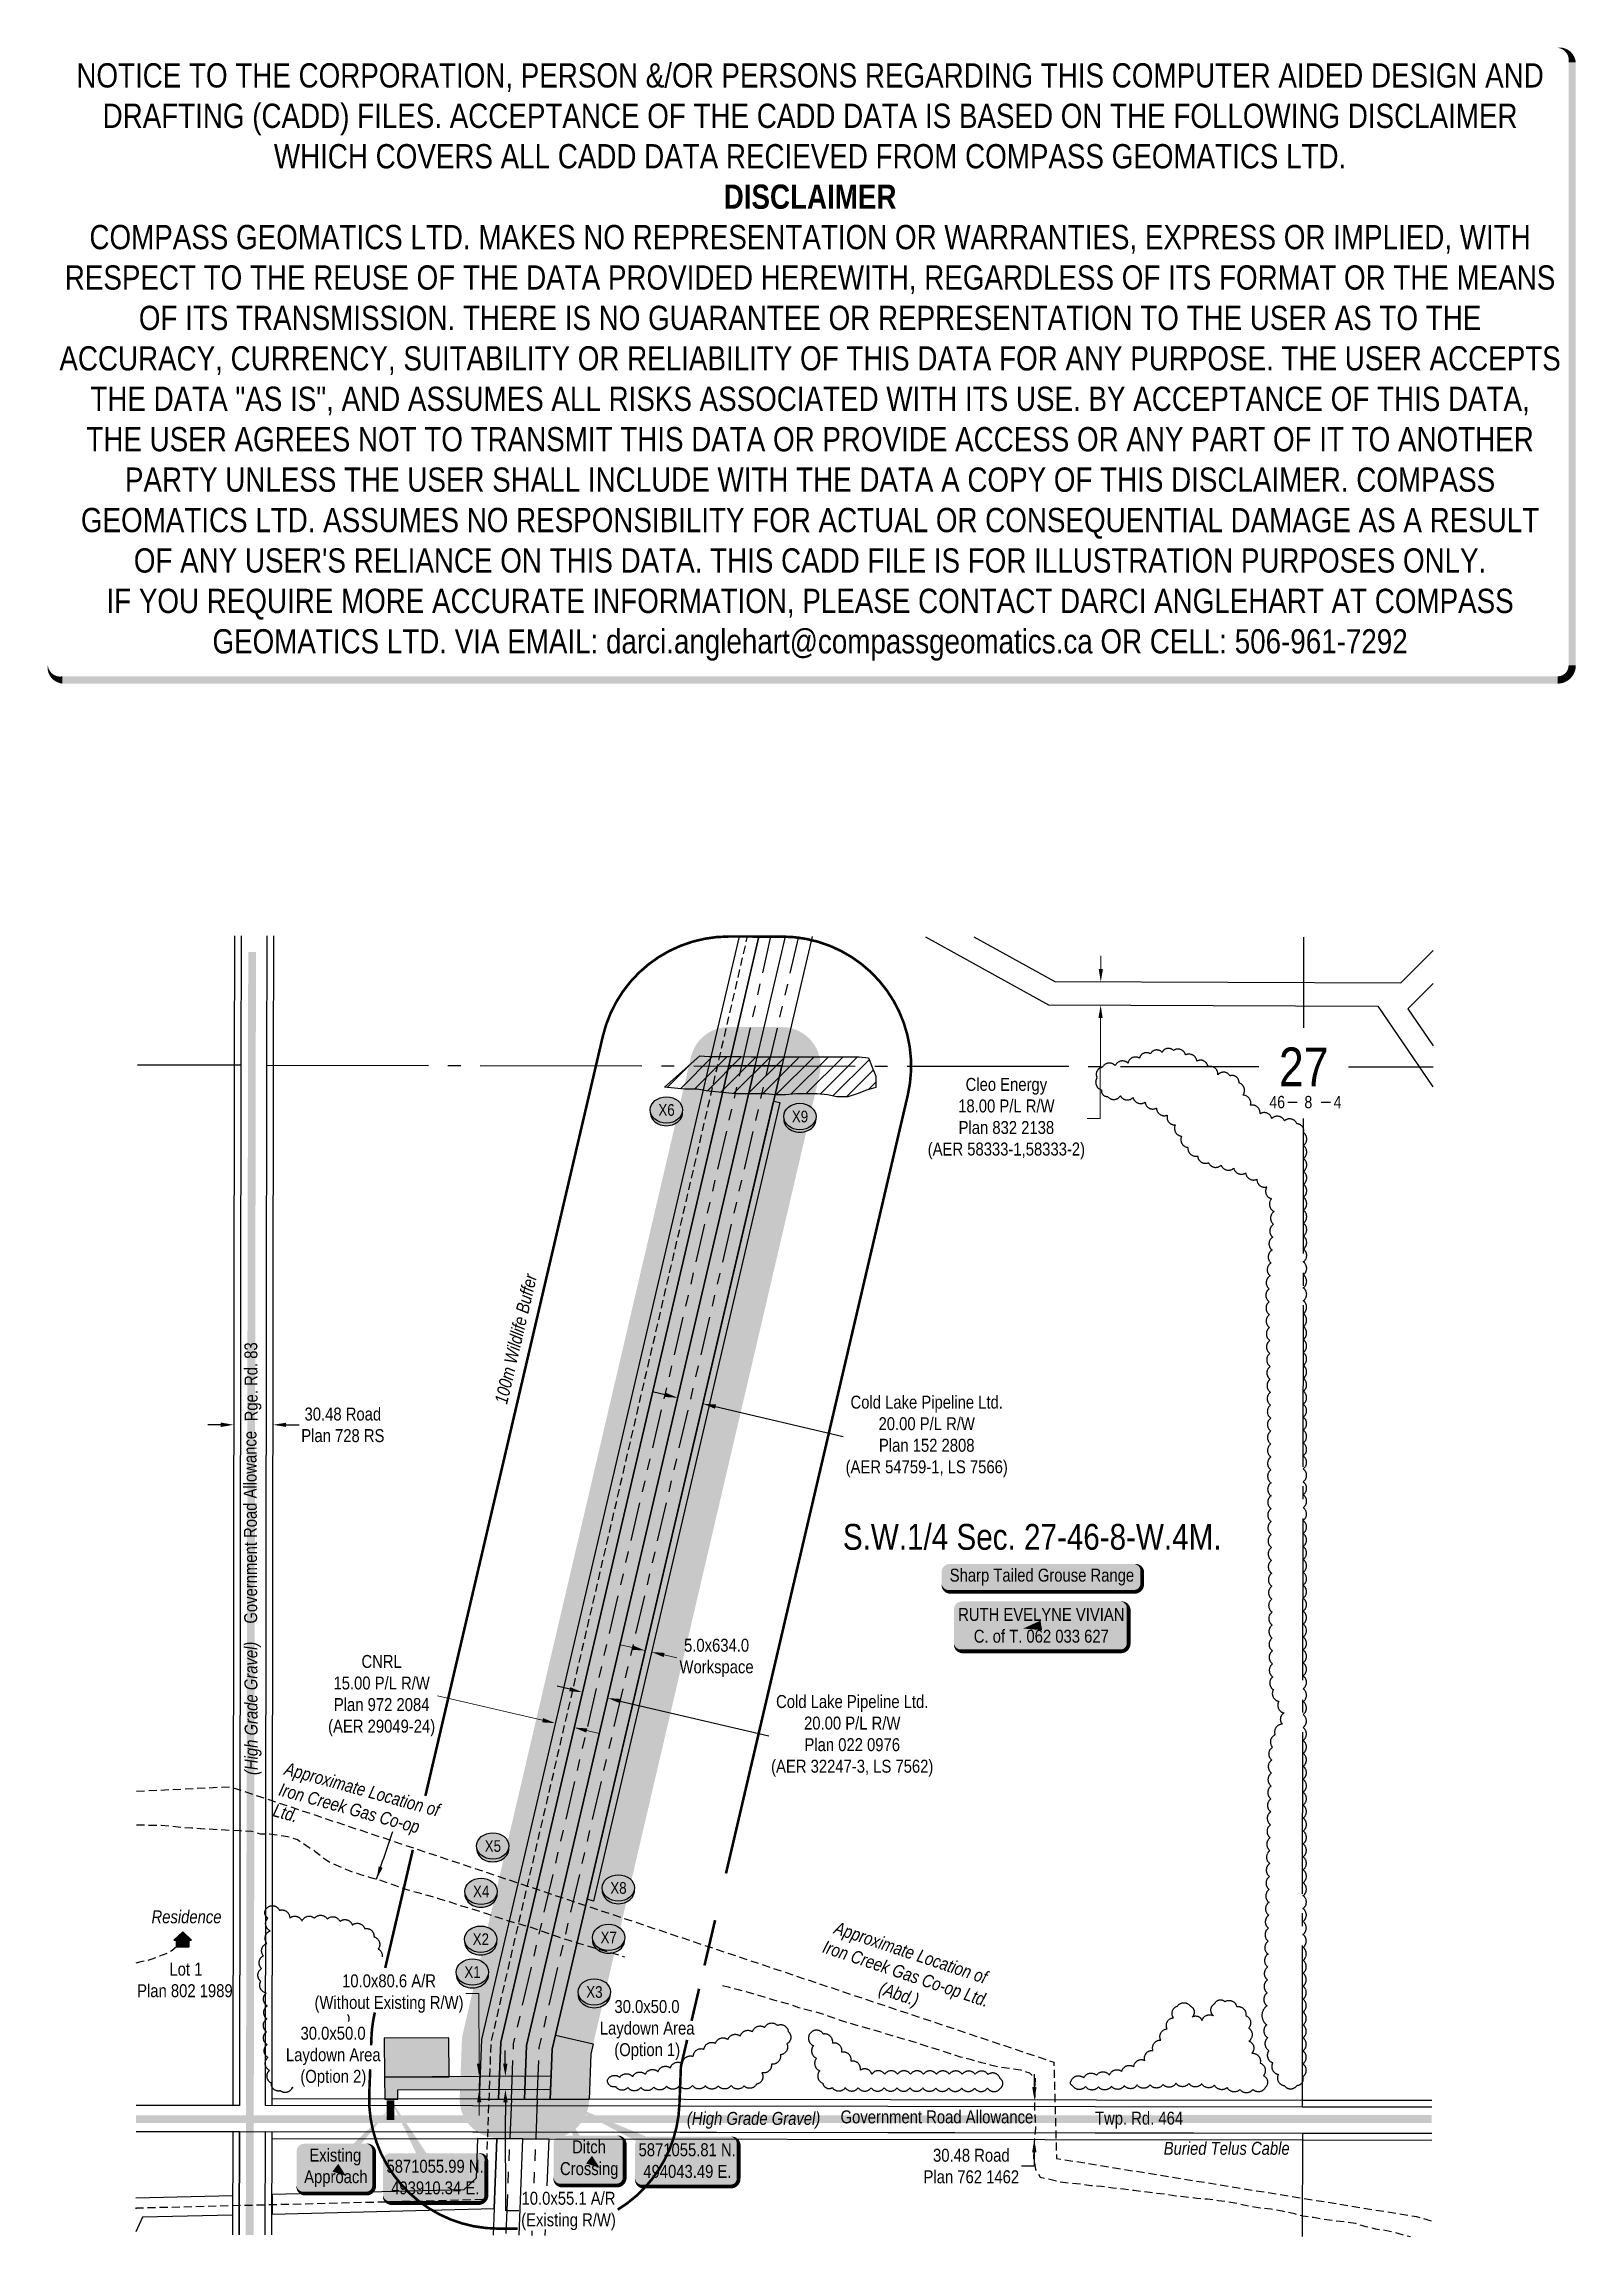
# Model space of a CAD drawing. Extents: x 493642 to 494827, y 5870938 to 5872645.
import ezdxf
from ezdxf.enums import TextEntityAlignment as Align

# ---------------------------------------------------------------- set-up
doc = ezdxf.new("R2010")
doc.units = 0
doc.header["$LTSCALE"] = 5
doc.header["$PDSIZE"] = 0.5
for name, pattern in [('0', [1, 1, 0]), ('foc-DRILLPATH', [14.75, 6, -1.75, 1.75, -1.75, 1.75, -1.75]), ('foc-QUARTERLINE', [33, 25, -3, 2, -3]), ('foc-TIELINE', [1.875, 1.25, -0.625]), ('PHANTOM', [63.5, 31.75, -6.35, 6.35, -6.35, 6.35, -6.35]), ('UG_PIPE', [1.875, 1.25, -0.625])]:
    doc.linetypes.add(name, pattern=pattern)
doc.layers.get('Defpoints').update_dxf_attribs({"color": 9})
for name, color, linetype in [('10', 1, 'Continuous'), ('9', 3, 'Continuous'), ('AS-OWNER', 7, 'Continuous'), ('AS-PIPE-UG', 44, 'UG_PIPE'), ('AS-PIPE-UG-T', 44, 'Continuous'), ('AS-RESIDENCE', 14, 'Continuous'), ('AS-ROADS', 254, 'Continuous'), ('AS-TELUS', 224, 'foc-TEL'), ('AS-WILDLIFE-BLOCK', 131, 'Continuous'), ('C-RW', 13, 'Continuous'), ('C-SYMBOL', 7, 'Continuous'), ('DETAIL-T', 7, 'Continuous'), ('F-RW', 190, 'Continuous'), ('L-ROAD-T', 7, 'Continuous'), ('L-SEC', 7, 'Continuous'), ('L-SECLBL', 7, 'Continuous'), ('L-SECQ', 8, 'foc-QUARTERLINE'), ('L-TITLEDB-T', 4, 'Continuous'), ('P-BUFFER-H 30m', 51, 'Continuous'), ('P-BUFFER-YELLOW', 50, 'foc-TIELINE'), ('P-BUFFER-YELLOW-T', 50, 'Continuous'), ('P-CROSSINGS', 250, 'Continuous'), ('P-PDRILLPATH', 12, 'foc-DRILLPATH'), ('P-PROPOSED', 10, 'Continuous'), ('P-PROPOSED-T', 10, 'Continuous'), ('P-TEMP-BLUE', 146, 'Continuous'), ('P-TEMP-BLUE-T', 146, 'Continuous'), ('P-TEMP-H', 41, 'Continuous'), ('P-TEMP_ACCESS ROAD', 46, 'Continuous'), ('P-TEMP_LOG DECK', 46, 'Continuous'), ('P-TEMP_WORKSPACE', 46, 'Continuous'), ('T-BUSH', 110, '0'), ('WETLAND', 143, 'Continuous'), ('WETLAND - OPEN WATER', 140, 'PHANTOM')]:
    doc.layers.add(name, color=color, linetype=linetype)
doc.layers.add('DISCLAIMER', color=7, linetype='Continuous', plot=False)
for name, color, linetype, lineweight in [('F-RW-T', 190, 'Continuous', 9), ('P-TEMP-T', 46, 'Continuous', 18), ('T-TEXT', 48, 'Continuous', 18)]:
    doc.layers.add(name, color=color, linetype=linetype, lineweight=lineweight)
for name, color, linetype, true_color in [('P-REPAIR-TEAL-H', 7, 'Continuous', 0xb8f9d7), ('P-REPAIR-YELLOW-H', 7, 'Continuous', 0xeff1c0), ('P-TEMP-BLUE-H', 7, 'Continuous', 0x99e6ff)]:
    doc.layers.add(name, color=color, linetype=linetype, true_color=true_color)
doc.styles.add('175L', font='ARIALN.TTF', dxfattribs={"height": 20})
doc.styles.add('80', font='ARIALN.TTF', dxfattribs={"height": 10})
doc.styles.add('80CG', font='ARIALN.TTF', dxfattribs={"height": 10})
doc.styles.add('80L', font='ARIALN.TTF', dxfattribs={"height": 10})
doc.styles.add('80LS', font='ARIALNI.TTF', dxfattribs={"height": 10})
doc.styles.add('Crossing', font='ARIALN.TTF', dxfattribs={"height": 10})
doc.styles.add('foc-LtypeFont', font='ARIALN.TTF', dxfattribs={"height": 7.35})
doc.styles.add('SIMPLEX', font='ARIALN.TTF')
doc.linetypes.add('foc-TEL', pattern='A,2,-1,["T",foc-LtypeFont,S=0.2,R=0,X=-0.425,Y=-0.75],-1.24,8', length=12.24)
doc.dimstyles.new('Compass 5 000', dxfattribs={"dimscale": 5, "dimtxt": 9, "dimasz": 2, "dimexe": 0.2, "dimexo": 0.0625, "dimgap": 0.5, "dimtad": 0, "dimtih": 1, "dimtoh": 1, "dimzin": 0, "dimdsep": 46, "dimtxsty": '80CG', "dimcen": 0.1, "dimse1": 1, "dimse2": 1, "dimclrd": 256, "dimclrt": 256, "dimaunit": 1, "dimadec": 4, "dimazin": 0, "dimtfac": 0.06, "dimtofl": 0, "dimtmove": 0, "dimatfit": 1, "dimfxl": 0.2, "dimtolj": 1, "dimtzin": 0, "dimlwd": -1, "dimarcsym": 0})

msp = doc.modelspace()

# ---------------------------------------------------------------- texts
at = {"layer": 'AS-PIPE-UG-T', "char_height": 10, "attachment_point": 1, "style": '80L'}
for s, insert, rotation in [('{\\fArial Narrow|b0|i1|c0|p34;Approximate Location of Iron Creek Gas Co-op Ltd.}', (493830.015, 5871316.708), 344.632538), ('\\pi4.1757;{\\fArial Narrow|b0|i1|c0|p34;Approximate Location of \\P\\pi0.36261;Iron Creek Gas Co-op Ltd.\\P\\pi51.914;(Abd.)}', (494251.567, 5871194.997), 341.508087)]:
    msp.add_mtext_dynamic_manual_height_columns(s, width=133.39234, gutter_width=50, heights=[0], dxfattribs=dict(at, insert=insert, rotation=rotation))
at = {"layer": 'AS-RESIDENCE', "insert": (493725.347, 5871201.953), "char_height": 10, "attachment_point": 1, "style": '80L'}
msp.add_mtext_dynamic_manual_height_columns('{\\fArial Narrow|b0|i1|c0|p34;Residence}', width=53.94038, gutter_width=50, heights=[0], dxfattribs=at)
at = {"layer": 'AS-TELUS', "insert": (494508.064, 5871022.937), "char_height": 10, "attachment_point": 1, "style": '80L'}
msp.add_mtext_dynamic_manual_height_columns('{\\fArial Narrow|b0|i1|c0|p34;Buried Telus Cable}', width=98.79602, gutter_width=50, heights=[0], dxfattribs=at)
at = {"layer": 'C-SYMBOL', "color": 3, "style": '175L'}
msp.add_text('S.W.1/4 Sec. 27-46-8-W.4M.', height=20, dxfattribs=at).set_placement((494406.386, 5871474.751), align=Align.BOTTOM_CENTER)
at = {"layer": 'L-ROAD-T', "style": '80L'}
msp.add_text('Government Road Allowance', height=10, rotation=90.208732, dxfattribs=at).set_placement((493801.766, 5871498.153), align=Align.MIDDLE_CENTER)
msp.add_text('Government Road Allowance', height=10, dxfattribs=at).set_placement((494332.661, 5871042.258), align=Align.MIDDLE_CENTER)
at = {"layer": 'L-ROAD-T', "insert": (493797.388, 5871580.023), "char_height": 10, "attachment_point": 1, "rotation": 90.208732, "style": '80L'}
msp.add_mtext_dynamic_manual_height_columns('Rge. Rd. 83', width=62.97333, gutter_width=50, heights=[0], dxfattribs=at)
at = {"layer": 'L-ROAD-T', "insert": (494454.944, 5871046.275), "char_height": 10, "attachment_point": 1, "style": '80L'}
msp.add_mtext_dynamic_manual_height_columns('Twp. Rd. 464', width=67.6648, gutter_width=50, heights=[0], dxfattribs=at)
at = {"layer": 'L-TITLEDB-T', "insert": (493711.683, 5871161.482), "char_height": 10, "attachment_point": 1, "style": '80L'}
msp.add_mtext_dynamic_manual_height_columns('\\pi27.502;Lot 1\\P\\pi2.5254;Plan 802 1989', width=77.54746, gutter_width=50, heights=[0], dxfattribs=at)
at = {"layer": 'P-BUFFER-YELLOW-T', "insert": (493990.502, 5871595.055), "char_height": 10, "attachment_point": 1, "rotation": 76.852206, "style": '175L'}
msp.add_mtext_dynamic_manual_height_columns('{\\fArial Narrow|b0|i1|c0|p34;100m Wildlife Buffer}', width=208.90218, gutter_width=100, heights=[0], dxfattribs=at)
at = {"layer": 'P-TEMP-T', "char_height": 10, "attachment_point": 1, "style": '175L'}
for s, insert in [('\\pi18.135;30.0x50.0\\P\\pi6.8318;Laydown Area\\P\\pi18.008;(Option 1)', (494065.19, 5871132.584)), ('\\pi18.135;30.0x50.0\\P\\pi6.8318;Laydown Area\\P\\pi18.008;(Option 2)', (493822.447, 5871111.956))]:
    msp.add_mtext_dynamic_manual_height_columns(s, width=85.57349, gutter_width=100, heights=[0], dxfattribs=dict(at, insert=insert))
at = {"layer": 'T-TEXT', "style": '80LS'}
msp.add_text('(High Grade Gravel)', height=10, rotation=90.208732, dxfattribs=at).set_placement((493802.276, 5871358.154), align=Align.MIDDLE_CENTER)
msp.add_text('(High Grade Gravel)', height=10, dxfattribs=at).set_placement((494190.921, 5871041.099), align=Align.MIDDLE_CENTER)

# ---------------------------------------------------------------- blocks, each defined once
blk = doc.blocks.new('L-SECLBL')
at = {"layer": '9', "color": 7}
for p, q in [((-5.1, -27.8), (-12.3, -27.8)), ((20.7, -27.8), (13.5, -27.8))]:
    blk.add_line(p, q, dxfattribs=at)
at = {"layer": '10', "color": 2, "style": 'SIMPLEX'}
blk.add_attdef('SEC', text='', height=30, dxfattribs=at).set_placement((0, 0), align=Align.MIDDLE)
at = {"layer": '10', "color": 5, "style": '80L'}
blk.add_attdef('TWP', text='', height=9.5, dxfattribs=at).set_placement((-14.4, -27.4), align=Align.MIDDLE_RIGHT)
blk.add_attdef('RGE', text='', height=9.5, dxfattribs=at).set_placement((3.6, -27.4), align=Align.MIDDLE_CENTER)
blk.add_attdef('MER', text='', height=9.5, dxfattribs=at).set_placement((23.2, -27.4), align=Align.MIDDLE_LEFT)
blk = doc.blocks.new('*U372')
h = blk.add_hatch(color=255)
edge = h.paths.add_edge_path()
edge.add_line((-71.5, -11.5), (71.5, -11.5))
edge.add_arc((71.5, -5.5), 6, 270, 360)
edge.add_line((77.5, -5.5), (77.5, 4))
edge.add_arc((71.5, 4), 6, 0, 90)
edge.add_line((71.5, 10), (-71.5, 10))
edge.add_arc((-71.5, 4), 6, 90, 180)
edge.add_line((-77.5, 4), (-77.5, -5.5))
edge.add_arc((-71.5, -5.5), 6, 180, 270)
at = {"color": 131, "flags": 128}
blk.add_lwpolyline([(-71.5, -11.5, 3, 3, 0), (71.5, -11.5, 3, 3, 0.414214), (77.5, -5.5, 3, 3, 0), (77.5, 4, 3, 0, 0.414214), (71.5, 10, 0, 0, 0), (-71.5, 10, 0, 0, 0.414214), (-77.5, 4, 0, 0, 0), (-77.5, -5.5, 0, 3, 0.414214)], format="xyseb", close=True, dxfattribs=at)
at = {"color": 131, "style": '80'}
blk.add_attdef('ENTER_TEXT_001', (-36, -5), '', height=10, dxfattribs=at)
blk = doc.blocks.new('*D373')
at = {"layer": 'Defpoints', "color": 0, "transparency": 16777216}
for p in [(494037.5, 5871346.7), (494038.2, 5871349.6), (494052.9, 5871346.2)]:
    blk.add_point(p, dxfattribs=at)
at = {"layer": 'F-RW-T', "transparency": 16777216}
for p, q in [((494027.8, 5871348.9), (493946.5, 5871367.9)), ((494061.9, 5871341), (494071.6, 5871338.7))]:
    blk.add_line(p, q, dxfattribs=at)
for points in [[(494028.2, 5871350.6), (494027.4, 5871347.3), (494037.5, 5871346.7)], [(494062.3, 5871342.6), (494061.5, 5871339.4), (494052.2, 5871343.3)]]:
    blk.add_solid(points, dxfattribs=at)
at = {"layer": 'F-RW-T', "transparency": 16777216, "insert": (493903.3, 5871367.9), "char_height": 10, "attachment_point": 5, "style": '80CG'}
blk.add_mtext('\\A1;CNRL\\P15.00 P/L R/W^JPlan 972 2084\\P(AER 29049-24)', dxfattribs=at)
blk = doc.blocks.new('*D374')
at = {"layer": 'Defpoints', "color": 0, "transparency": 16777216}
for p in [(494078, 5871366.1), (494055, 5871355.4), (494074.5, 5871350.9)]:
    blk.add_point(p, dxfattribs=at)
at = {"layer": 'P-PROPOSED-T', "color": 240, "transparency": 16777216}
for p, q in [((494048.8, 5871372.9), (494039.1, 5871375.2)), ((494087.8, 5871363.8), (494202.7, 5871336.9))]:
    blk.add_line(p, q, dxfattribs=at)
for points in [[(494049.2, 5871374.5), (494048.4, 5871371.3), (494058.5, 5871370.6)], [(494088.1, 5871365.4), (494087.4, 5871362.2), (494078, 5871366.1)]]:
    blk.add_solid(points, dxfattribs=at)
at = {"layer": 'P-PROPOSED-T', "transparency": 16777216, "insert": (494267.2, 5871336.9), "char_height": 10, "attachment_point": 5, "style": '80CG'}
blk.add_mtext('\\A1;Cold Lake Pipeline Ltd.\\P20.00 P/L R/W\\PPlan 022 0976\\P(AER 32247-3, LS 7562)', dxfattribs=at)
blk = doc.blocks.new('*D375')
at = {"layer": 'Defpoints', "color": 0, "transparency": 16777216}
for p in [(494151.7, 5871593.7), (494123.7, 5871561.6), (494143.2, 5871557.1)]:
    blk.add_point(p, dxfattribs=at)
at = {"layer": 'P-PROPOSED-T', "color": 240, "transparency": 16777216}
for p, q in [((494122.5, 5871600.6), (494112.8, 5871602.8)), ((494161.5, 5871591.5), (494260.3, 5871568.4))]:
    blk.add_line(p, q, dxfattribs=at)
for points in [[(494122.9, 5871602.2), (494122.1, 5871598.9), (494132.3, 5871598.3)], [(494161.9, 5871593.1), (494161.1, 5871589.8), (494151.7, 5871593.7)]]:
    blk.add_solid(points, dxfattribs=at)
at = {"layer": 'P-PROPOSED-T', "transparency": 16777216, "insert": (494324.8, 5871568.4), "char_height": 10, "attachment_point": 5, "style": '80CG'}
blk.add_mtext('\\A1;Cold Lake Pipeline Ltd.\\P20.00 P/L R/W\\PPlan 152 2808\\P(AER 54759-1, LS 7566)', dxfattribs=at)
blk = doc.blocks.new('*D376')
at = {"layer": 'Defpoints', "color": 0, "transparency": 16777216}
for p in [(493788.9, 5871577.4), (493788.9, 5871574.9), (493819.4, 5871574.9)]:
    blk.add_point(p, dxfattribs=at)
at = {"layer": 'L-TITLEDB-T', "transparency": 16777216}
for p, q in [((493778.9, 5871577.4), (493768.9, 5871577.4)), ((493829.4, 5871577.3), (493839.4, 5871577.3))]:
    blk.add_line(p, q, dxfattribs=at)
for points in [[(493778.9, 5871579.1), (493778.9, 5871575.7), (493788.9, 5871577.4)], [(493829.4, 5871579), (493829.4, 5871575.7), (493819.4, 5871577.4)]]:
    blk.add_solid(points, dxfattribs=at)
at = {"layer": 'L-TITLEDB-T', "transparency": 16777216, "insert": (493873.3, 5871577.3), "char_height": 10, "attachment_point": 5, "style": '80CG'}
blk.add_mtext('\\A1;30.48 Road\\PPlan 728 RS', dxfattribs=at)
blk = doc.blocks.new('*D377')
at = {"layer": 'Defpoints', "color": 0, "transparency": 16777216}
for p in [(494205.4, 5871055.6), (494408.1, 5871055.3), (494205.3, 5871025.1)]:
    blk.add_point(p, dxfattribs=at)
at = {"layer": 'L-TITLEDB-T', "transparency": 16777216}
for p, q in [((494408.1, 5871065.3), (494408.1, 5871075.3)), ((494408, 5871014.8), (494408, 5871004.2)), ((494408, 5871004.2), (494398, 5871004.2))]:
    blk.add_line(p, q, dxfattribs=at)
for points in [[(494406.4, 5871065.3), (494409.7, 5871065.3), (494408.1, 5871055.3)], [(494406.3, 5871014.8), (494409.7, 5871014.8), (494408, 5871024.8)]]:
    blk.add_solid(points, dxfattribs=at)
at = {"layer": 'L-TITLEDB-T', "transparency": 16777216, "insert": (494359.3, 5871004.2), "char_height": 10, "attachment_point": 5, "style": '80CG'}
blk.add_mtext('\\A1;30.48 Road\\PPlan 762 1462', dxfattribs=at)
blk = doc.blocks.new('*D379')
at = {"layer": 'Defpoints', "color": 0, "transparency": 16777216}
for p in [(494483.6, 5871919.8), (494459.3, 5871901.9), (494483.5, 5871901.8)]:
    blk.add_point(p, dxfattribs=at)
at = {"layer": 'F-RW-T', "transparency": 16777216}
for p, q in [((494459.4, 5871929.9), (494459.5, 5871939.9)), ((494459.3, 5871891.9), (494459, 5871814.1)), ((494459, 5871814.1), (494449, 5871814.1))]:
    blk.add_line(p, q, dxfattribs=at)
for points in [[(494457.8, 5871929.9), (494461.1, 5871929.9), (494459.4, 5871919.9)], [(494457.6, 5871891.9), (494460.9, 5871891.9), (494459.3, 5871901.9)]]:
    blk.add_solid(points, dxfattribs=at)
at = {"layer": 'F-RW-T', "transparency": 16777216, "insert": (494386.4, 5871814.1), "char_height": 10, "attachment_point": 5, "style": '80CG'}
blk.add_mtext('\\A1;Cleo Energy\\P18.00 P/L R/W\\PPlan 832 2138\\P(AER 58333-1,58333-2)', dxfattribs=at)
blk = doc.blocks.new('*D380')
at = {"layer": 'Defpoints', "color": 0, "transparency": 16777216}
for p in [(493961.4, 5871073.3), (493978.7, 5871073.4), (493961.5, 5871063.3)]:
    blk.add_point(p, dxfattribs=at)
at = {"layer": 'P-TEMP-T', "transparency": 16777216}
for p, q in [((493978.4, 5871137.6), (493968.4, 5871137.6)), ((493978.6, 5871083.4), (493978.4, 5871137.6)), ((493978.8, 5871053.4), (493978.8, 5871043.4))]:
    blk.add_line(p, q, dxfattribs=at)
for points in [[(493980.3, 5871083.4), (493977, 5871083.4), (493978.7, 5871073.4)], [(493980.4, 5871053.4), (493977.1, 5871053.4), (493978.7, 5871063.4)]]:
    blk.add_solid(points, dxfattribs=at)
at = {"layer": 'P-TEMP-T', "transparency": 16777216, "insert": (493909, 5871137.6), "char_height": 10, "attachment_point": 5, "style": '80CG'}
blk.add_mtext('\\A1;10.0x80.6 A/R\\P(Without Existing R/W)', dxfattribs=at)
blk = doc.blocks.new('*U384')
h = blk.add_hatch(color=255)
edge = h.paths.add_edge_path()
edge.add_line((-24, -20), (24, -20))
edge.add_arc((24, -14), 6, 270, 360)
edge.add_line((30, -14), (30, 12.5))
edge.add_arc((24, 12.5), 6, 0, 90)
edge.add_line((24, 18.5), (-24, 18.5))
edge.add_arc((-24, 12.5), 6, 90, 180)
edge.add_line((-30, 12.5), (-30, -14))
edge.add_arc((-24, -14), 6, 180, 270)
at = {"color": 1, "flags": 128}
for points in [[(42.9, 46.3, 0, 7.5, 0), (0, 0, 0, 0, 0)], [(8.2, -6.3, 0, 7.5, 0), (0, 0, 0, 0, 0)]]:
    blk.add_lwpolyline(points, format="xyseb", dxfattribs=at)
blk.add_lwpolyline([(-24, -20, 3, 3, 0), (24, -20, 3, 3, 0.414214), (30, -14, 3, 3, 0), (30, 12.5, 3, 0, 0.414214), (24, 18.5, 0, 0, 0), (-24, 18.5, 0, 0, 0.414214), (-30, 12.5, 0, 0, 0), (-30, -14, 0, 3, 0.414214)], format="xyseb", close=True, dxfattribs=at)
at = {"color": 1, "style": '80'}
blk.add_attdef('ENTER_TEXT_001', (-26.8, -4.9), '', height=10, dxfattribs=at)
blk = doc.blocks.new('*U385')
h = blk.add_hatch(color=254)
edge = h.paths.add_edge_path()
edge.add_line((-34, -20), (34, -20))
edge.add_arc((34, -14), 6, 270, 360)
edge.add_line((40, -14), (40, 12.5))
edge.add_arc((34, 12.5), 6, 0, 90)
edge.add_line((34, 18.5), (-34, 18.5))
edge.add_arc((-34, 12.5), 6, 90, 180)
edge.add_line((-40, 12.5), (-40, -14))
edge.add_arc((-34, -14), 6, 180, 270)
at = {"color": 1, "flags": 128}
blk.add_lwpolyline([(-34, 59.8, 0, 10, 0), (0, 0, 5, 5, 0)], format="xyseb", dxfattribs=at)
blk.add_lwpolyline([(-34, -20, 3, 3, 0), (34, -20, 3, 3, 0.414214), (40, -14, 3, 3, 0), (40, 12.5, 3, 0, 0.414214), (34, 18.5, 0, 0, 0), (-34, 18.5, 0, 0, 0.414214), (-40, 12.5, 0, 0, 0), (-40, -14, 0, 3, 0.414214)], format="xyseb", close=True, dxfattribs=at)
at = {"color": 1, "style": '80'}
blk.add_attdef('ENTER_TEXT_001', (-36, -5), '', height=10, dxfattribs=at)
blk = doc.blocks.new('*U386')
h = blk.add_hatch(color=255)
edge = h.paths.add_edge_path()
edge.add_line((-21.5, -20), (21.5, -20))
edge.add_arc((21.5, -14), 6, 270, 360)
edge.add_line((27.5, -14), (27.5, 12.5))
edge.add_arc((21.5, 12.5), 6, 0, 90)
edge.add_line((21.5, 18.5), (-21.5, 18.5))
edge.add_arc((-21.5, 12.5), 6, 90, 180)
edge.add_line((-27.5, 12.5), (-27.5, -14))
edge.add_arc((-21.5, -14), 6, 180, 270)
at = {"color": 1, "flags": 128}
for points in [[(-24.8, 46.7, 0, 7.5, 0), (0, 0, 0, 0, 0)], [(8.2, -6.3, 0, 7.5, 0), (0, 0, 0, 0, 0)]]:
    blk.add_lwpolyline(points, format="xyseb", dxfattribs=at)
blk.add_lwpolyline([(-21.5, -20, 3, 3, 0), (21.5, -20, 3, 3, 0.414214), (27.5, -14, 3, 3, 0), (27.5, 12.5, 3, 0, 0.414214), (21.5, 18.5, 0, 0, 0), (-21.5, 18.5, 0, 0, 0.414214), (-27.5, 12.5, 0, 0, 0), (-27.5, -14, 0, 3, 0.414214)], format="xyseb", close=True, dxfattribs=at)
at = {"color": 1, "style": '80'}
blk.add_attdef('ENTER_TEXT_001', (-26.8, -4.9), '', height=10, dxfattribs=at)
blk = doc.blocks.new('*U387')
h = blk.add_hatch(color=254)
edge = h.paths.add_edge_path()
edge.add_line((-34, -20), (34, -20))
edge.add_arc((34, -14), 6, 270, 360)
edge.add_line((40, -14), (40, 12.5))
edge.add_arc((34, 12.5), 6, 0, 90)
edge.add_line((34, 18.5), (-34, 18.5))
edge.add_arc((-34, 12.5), 6, 90, 180)
edge.add_line((-40, 12.5), (-40, -14))
edge.add_arc((-34, -14), 6, 180, 270)
at = {"color": 1, "flags": 128}
blk.add_lwpolyline([(-100.4, 47.5, 0, 10, 0), (0, 0, 5, 5, 0)], format="xyseb", dxfattribs=at)
blk.add_lwpolyline([(-34, -20, 3, 3, 0), (34, -20, 3, 3, 0.414214), (40, -14, 3, 3, 0), (40, 12.5, 3, 0, 0.414214), (34, 18.5, 0, 0, 0), (-34, 18.5, 0, 0, 0.414214), (-40, 12.5, 0, 0, 0), (-40, -14, 0, 3, 0.414214)], format="xyseb", close=True, dxfattribs=at)
at = {"color": 1, "style": '80'}
blk.add_attdef('ENTER_TEXT_001', (-36, -5), '', height=10, dxfattribs=at)
blk = doc.blocks.new('res_occ')
for points in [[(0.1, 0.89), (-1.26, -0.37), (1.46, -0.37)], [(-0.9, -1.43), (1.1, -1.43), (1.1, -0.37), (-0.9, -0.37)]]:
    blk.add_hatch(color=14).paths.add_polyline_path(points)
at = {"color": 14}
for points in [[(0.1, 0.89), (-1.26, -0.37), (1.46, -0.37)], [(-0.9, -1.43), (1.1, -1.43), (1.1, -0.37), (-0.9, -0.37)]]:
    blk.add_lwpolyline(points, close=True, dxfattribs=at)
blk = doc.blocks.new('xing2')
h = blk.add_hatch(color=50)
h.dxf.hatch_style = 1
edge = h.paths.add_edge_path()
edge.add_ellipse((0, 0), major_axis=(-12.5, 0), ratio=0.816297, start_angle=0, end_angle=360)
h = blk.add_hatch(color=250)
h.dxf.hatch_style = 1
edge = h.paths.add_edge_path()
edge.add_ellipse((0, -2), major_axis=(-12.5, 0), ratio=0.816297, start_angle=0, end_angle=180)
edge.add_line((12.5, -2), (12.5, 0))
edge.add_ellipse((0, 0), major_axis=(-12.5, 0), ratio=0.816297, start_angle=0, end_angle=180, ccw=False)
edge.add_line((-12.5, 0), (-12.5, -2))
at = {"color": 250}
blk.add_ellipse((0, 0), major_axis=(-12.5, 0), ratio=0.816297, dxfattribs=at)
blk.add_ellipse((0, -2), major_axis=(-12.5, 0), ratio=0.816297, start_param=0, end_param=3.141593, dxfattribs=at)
at = {"color": 250, "style": 'Crossing'}
blk.add_attdef('CROSSING', text='', height=9, dxfattribs=at).set_placement((0.1, 0), align=Align.MIDDLE_CENTER)
at = {"color": 250, "style": 'Crossing', "flags": 1}
for tag, p in [('OWNER', (0.1, -12.5)), ('DESCRIPTION', (0.1, -25.8)), ('LOCATION', (0.1, -39.3)), ('DWG_REF', (0.1, -52.8))]:
    blk.add_attdef(tag, text='', height=9, dxfattribs=at).set_placement(p, align=Align.MIDDLE_CENTER)
blk = doc.blocks.new('*U463')
h = blk.add_hatch(color=59)
edge = h.paths.add_edge_path()
edge.add_line((-61.5, -20), (61.5, -20))
edge.add_arc((61.5, -14), 6, 270, 360)
edge.add_line((67.5, -14), (67.5, 12.5))
edge.add_arc((61.5, 12.5), 6, 0, 90)
edge.add_line((61.5, 18.5), (-61.5, 18.5))
edge.add_arc((-61.5, 12.5), 6, 90, 180)
edge.add_line((-67.5, 12.5), (-67.5, -14))
edge.add_arc((-61.5, -14), 6, 180, 270)
at = {"color": 1, "flags": 128}
blk.add_lwpolyline([(-61.5, -20, 3, 3, 0), (61.5, -20, 3, 3, 0.414214), (67.5, -14, 3, 3, 0), (67.5, 12.5, 3, 0, 0.414214), (61.5, 18.5, 0, 0, 0), (-61.5, 18.5, 0, 0, 0.414214), (-67.5, 12.5, 0, 0, 0), (-67.5, -14, 0, 3, 0.414214)], format="xyseb", close=True, dxfattribs=at)
blk.add_lwpolyline([(-14, -2.4, 0, 7.5, 0), (0, 0, 0, 0, 0)], format="xyseb", dxfattribs=at)
at = {"color": 1, "style": '80'}
blk.add_attdef('ENTER_TEXT_001', (-36, -5), '', height=10, dxfattribs=at)
blk = doc.blocks.new('*D479')
at = {"layer": 'Defpoints', "color": 0, "transparency": 16777216}
for p in [(493999, 5871073.5), (494031.1, 5871073.6), (494031.1, 5871063.6)]:
    blk.add_point(p, dxfattribs=at)
at = {"layer": 'P-TEMP-BLUE-T', "transparency": 16777216}
for p, q in [((493998.9, 5871083.5), (493998.9, 5871093.5)), ((493999.1, 5871053.5), (493999.1, 5871043.5)), ((493999.4, 5870969.5), (493999.1, 5871043.5)), ((494009.4, 5870969.5), (493999.4, 5870969.5))]:
    blk.add_line(p, q, dxfattribs=at)
for points in [[(494000.6, 5871083.5), (493997.2, 5871083.5), (493999, 5871073.5)], [(494000.7, 5871053.5), (493997.4, 5871053.5), (493999, 5871063.5)]]:
    blk.add_solid(points, dxfattribs=at)
at = {"layer": 'P-TEMP-BLUE-T', "transparency": 16777216, "insert": (494047.8, 5870969.5), "char_height": 10, "attachment_point": 5, "style": '80CG'}
blk.add_mtext('\\A1;10.0x55.1 A/R\\P(Existing R/W)', dxfattribs=at)
blk = doc.blocks.new('*D486')
at = {"layer": 'Defpoints', "color": 0, "transparency": 16777216}
for p in [(494106.8, 5871401.2), (494111.6, 5871400.1), (494112, 5871401.7)]:
    blk.add_point(p, dxfattribs=at)
at = {"layer": 'P-TEMP-T', "transparency": 16777216}
for p, q in [((494097.4, 5871405.1), (494087.7, 5871407.3)), ((494121.7, 5871399.4), (494131.5, 5871397.1))]:
    blk.add_line(p, q, dxfattribs=at)
for points in [[(494097.8, 5871406.7), (494097, 5871403.4), (494107.1, 5871402.8)], [(494122.1, 5871401), (494121.4, 5871397.8), (494112, 5871401.7)]]:
    blk.add_solid(points, dxfattribs=at)
at = {"layer": 'P-TEMP-T', "transparency": 16777216, "insert": (494162.3, 5871397.1), "char_height": 10, "attachment_point": 5, "style": '80CG'}
blk.add_mtext('\\A1;5.0x634.0\\PWorkspace', dxfattribs=at)
blk = doc.blocks.new('Disclaimer_Legal')
at = {"layer": 'DISCLAIMER', "color": 254, "flags": 128}
blk.add_lwpolyline([(-3613, -1105, 37.5, 37.5, 0), (4096, -1105, 37.5, 37.5, 0.414214), (4171, -1030, 37.5, 37.5, 0), (4171, 2079, 37.5, 0, 0.414214), (4096, 2154, 0, 0, 0), (-3613, 2154, 0, 0, 0.414214), (-3688, 2079, 0, 0, 0), (-3688, -1030, 0, 37.5, 0.414214)], format="xyseb", close=True, dxfattribs=at)
at = {"layer": 'DISCLAIMER', "color": 254, "insert": (242, 534), "char_height": 125, "width": 7717.57, "attachment_point": 5, "style": '80'}
blk.add_mtext('NOTICE TO THE CORPORATION, PERSON &/OR PERSONS REGARDING THIS COMPUTER AIDED DESIGN AND DRAFTING (CADD) FILES. ACCEPTANCE OF THE CADD DATA IS BASED ON THE FOLLOWING DISCLAIMER WHICH COVERS ALL CADD DATA RECIEVED FROM COMPASS GEOMATICS LTD.\\P{\\fArial Narrow|b1|i0|c0|p34;DISCLAIMER}\\PCOMPASS GEOMATICS LTD. MAKES NO REPRESENTATION OR WARRANTIES, EXPRESS OR IMPLIED, WITH RESPECT TO THE REUSE OF THE DATA PROVIDED HEREWITH, REGARDLESS OF ITS FORMAT OR THE MEANS OF ITS TRANSMISSION. THERE IS NO GUARANTEE OR REPRESENTATION TO THE USER AS TO THE ACCURACY, CURRENCY, SUITABILITY OR RELIABILITY OF THIS DATA FOR ANY PURPOSE. THE USER ACCEPTS THE DATA "AS IS", AND ASSUMES ALL RISKS ASSOCIATED WITH ITS USE. BY ACCEPTANCE OF THIS DATA, THE USER AGREES NOT TO TRANSMIT THIS DATA OR PROVIDE ACCESS OR ANY PART OF IT TO ANOTHER PARTY UNLESS THE USER SHALL INCLUDE WITH THE DATA A COPY OF THIS DISCLAIMER. COMPASS GEOMATICS LTD. ASSUMES NO RESPONSIBILITY FOR ACTUAL OR CONSEQUENTIAL DAMAGE AS A RESULT OF ANY USER\'S RELIANCE ON THIS DATA. THIS CADD FILE IS FOR ILLUSTRATION PURPOSES ONLY.\\PIF YOU REQUIRE MORE ACCURATE INFORMATION, PLEASE CONTACT DARCI ANGLEHART AT COMPASS GEOMATICS LTD. VIA EMAIL: darci.anglehart@compassgeomatics.ca OR CELL: 506-961-7292', dxfattribs=at)

# ---------------------------------------------------------------- dimensions: what is measured, and where the dimension line sits
at = {"layer": 'F-RW-T'}
dim = msp.add_linear_dim(base=(494459.313, 5871901.908), p1=(494483.568, 5871919.8), p2=(494483.501, 5871901.817), angle=269.784176, text='Cleo Energy\\P18.00 P/L R/W\\PPlan 832 2138\\P(AER 58333-1,58333-2)', dimstyle='Compass 5 000', dxfattribs=at)
dim.commit()
dim.dimension.update_dxf_attribs({"geometry": '*D379', "text_midpoint": (494386.362, 5871814.125), "dimtype": 161})
at = {"layer": 'F-RW-T', "color": 4}
dim = msp.add_linear_dim(base=(494037.548, 5871346.67), p1=(494052.85, 5871346.239), p2=(494038.244, 5871349.65), angle=166.856987, text='CNRL\\P15.00 P/L R/W^JPlan 972 2084\\P(AER 29049-24)', dimstyle='Compass 5 000', dxfattribs=at)
dim.commit()
dim.dimension.update_dxf_attribs({"geometry": '*D373', "text_midpoint": (493903.307, 5871367.93), "dimtype": 161})
at = {"layer": 'L-TITLEDB-T'}
for base, p1, p2, angle, text, picture, middle in [((493788.896, 5871577.396), (493819.359, 5871574.903), (493788.892, 5871574.947), 179.917332, '30.48 Road\\PPlan 728 RS', '*D376', (493873.285, 5871577.323)), ((494408.057, 5871055.286), (494205.328, 5871025.116), (494205.371, 5871055.574), 89.91842, '30.48 Road\\PPlan 762 1462', '*D377', (494359.281, 5871004.228))]:
    dim = msp.add_linear_dim(base=base, p1=p1, p2=p2, angle=angle, text=text, dimstyle='Compass 5 000', dxfattribs=at)
    dim.commit()
    dim.dimension.update_dxf_attribs({"geometry": picture, "text_midpoint": middle, "dimtype": 161})
at = {"layer": 'P-PROPOSED-T', "color": 4}
for base, p1, p2, angle, text, picture, middle in [((494151.738, 5871593.734), (494123.705, 5871561.648), (494143.181, 5871557.098), 346.852206, 'Cold Lake Pipeline Ltd.\\P20.00 P/L R/W\\PPlan 152 2808\\P(AER 54759-1, LS 7566)', '*D375', (494324.802, 5871568.382)), ((494078.017, 5871366.063), (494055, 5871355.442), (494074.474, 5871350.893), 346.852505, 'Cold Lake Pipeline Ltd.\\P20.00 P/L R/W\\PPlan 022 0976\\P(AER 32247-3, LS 7562)', '*D374', (494267.199, 5871336.947))]:
    dim = msp.add_linear_dim(base=base, p1=p1, p2=p2, angle=angle, text=text, dimstyle='Compass 5 000', override={"dimclrd": 240}, dxfattribs=at)
    dim.commit()
    dim.dimension.update_dxf_attribs({"geometry": picture, "text_midpoint": middle, "dimtype": 161})
at = {"layer": 'P-TEMP-BLUE-T', "color": 4}
dim = msp.add_linear_dim(base=(493998.962, 5871073.459), p1=(494031.123, 5871063.604), p2=(494031.077, 5871073.604), angle=90.259862, text='10.0x55.1 A/R\\P(Existing R/W)', dimstyle='Compass 5 000', override={"dimtmove": 1}, dxfattribs=at)
dim.commit()
dim.dimension.update_dxf_attribs({"geometry": '*D479', "text_midpoint": (494000.464, 5870969.516), "dimtype": 161})
at = {"layer": 'P-TEMP-T'}
dim = msp.add_aligned_dim(p1=(494106.774, 5871401.237), p2=(494111.643, 5871400.1), distance=1.595, text='5.0x634.0\\PWorkspace', dimstyle='Compass 5 000', dxfattribs=at)
dim.commit()
dim.dimension.update_dxf_attribs({"geometry": '*D486', "text_midpoint": (494162.303, 5871397.104)})
dim = msp.add_linear_dim(base=(493978.693, 5871073.367), p1=(493961.455, 5871063.288), p2=(493961.41, 5871073.288), angle=90.259862, text='10.0x80.6 A/R\\P(Without Existing R/W)', dimstyle='Compass 5 000', dxfattribs=at)
dim.commit()
dim.dimension.update_dxf_attribs({"geometry": '*D380', "text_midpoint": (493908.984, 5871137.598), "dimtype": 161})

# ---------------------------------------------------------------- hatches: boundary and pattern name
at = {"layer": 'P-BUFFER-H 30m'}
h = msp.add_hatch(color=256, dxfattribs=at)
h.dxf.hatch_style = 1
h.paths.add_polyline_path([(494239.869, 5871839.138), (494241.954, 5871848.059, 0.48272697), (494212.782, 5871884.885), (494192.25, 5871884.913), (494171.718, 5871884.941, 0.34887862), (494142.463, 5871861.765), (493966.128, 5871106.867, 0.04773497), (493965.364, 5871101.203), (493963.654, 5871057.013, 0.42550424), (493993.624, 5871025.853), (494013.605, 5871025.847), (494033.585, 5871025.798, 0.40365509), (494063.637, 5871054.637), (494065.031, 5871090.643)])
h.paths.add_polyline_path([(494035.164, 5871094.672), (494033.66, 5871055.797), (494013.647, 5871055.847), (493993.632, 5871055.853), (493995.342, 5871100.043), (494171.676, 5871854.941), (494192.208, 5871854.913), (494212.74, 5871854.885), (494210.655, 5871845.961)], flags=16)
at = {"layer": 'P-REPAIR-TEAL-H'}
h = msp.add_hatch(color=256, dxfattribs=at)
h.dxf.hatch_style = 1
h.paths.add_polyline_path([(493993.632, 5871055.853), (494013.647, 5871055.847), (494015.253, 5871097.358), (494192.208, 5871854.913), (494171.676, 5871854.941), (493995.342, 5871100.043)])
at = {"layer": 'P-REPAIR-YELLOW-H'}
h = msp.add_hatch(color=256, dxfattribs=at)
h.dxf.hatch_style = 1
h.paths.add_polyline_path([(494192.208, 5871854.913), (494191.18, 5871850.511), (494015.253, 5871097.357), (494013.647, 5871055.847), (494033.66, 5871055.797), (494035.164, 5871094.672), (494210.655, 5871845.961), (494212.74, 5871854.885)])
at = {"layer": 'P-TEMP-BLUE-H'}
h = msp.add_hatch(color=256, dxfattribs=at)
h.dxf.hatch_style = 1
h.paths.add_polyline_path([(493978.912, 5871063.367), (494033.962, 5871063.617), (494034.349, 5871073.619), (493979.299, 5871073.369)])
at = {"layer": 'P-TEMP-H'}
h = msp.add_hatch(color=256, dxfattribs=at)
h.dxf.hatch_style = 1
h.paths.add_polyline_path([(494211.249, 5871826.52), (494066.996, 5871208.964), (494062.233, 5871210.556), (494206.38, 5871827.657)])
h = msp.add_hatch(color=256, dxfattribs=at)
h.dxf.hatch_style = 1
h.paths.add_polyline_path([(493955.493, 5871073.261), (493955.357, 5871103.261), (493905.358, 5871103.034), (493905.494, 5871073.035)])
h = msp.add_hatch(color=256, dxfattribs=at)
h.dxf.hatch_style = 1
h.paths.add_polyline_path([(494033.66, 5871055.797), (494035.164, 5871094.672), (494037.689, 5871105.481), (494066.903, 5871098.657), (494065.031, 5871090.643), (494063.681, 5871055.776)])
h = msp.add_hatch(color=256, dxfattribs=at)
h.dxf.hatch_style = 1
h.paths.add_polyline_path([(493905.833, 5871056.001), (493915.835, 5871055.987), (493915.694, 5871063.081), (493978.912, 5871063.367), (493979.299, 5871073.369), (493905.494, 5871073.035)])
at = {"layer": 'WETLAND - OPEN WATER', "transparency": 33554495}
h = msp.add_hatch(dxfattribs=at)
h.set_pattern_fill('ANSI31', color=256, scale=2.5)
h.paths.add_polyline_path([(494149.356, 5871862.795), (494156.556, 5871862.068), (494164.477, 5871862.058), (494173.118, 5871862.048), (494181.039, 5871862.038), (494188.96, 5871862.029), (494197.601, 5871862.018), (494205.521, 5871862.009), (494213.442, 5871861.999), (494221.363, 5871861.99), (494229.284, 5871861.98), (494240.085, 5871861.967), (494248.726, 5871861.957), (494256.647, 5871861.947), (494264.568, 5871861.938), (494272.489, 5871861.929), (494279.689, 5871861.202), (494282.56, 5871854.015), (494285.432, 5871846.828), (494285.422, 5871838.208), (494278.219, 5871836.062), (494271.014, 5871833.197), (494263.811, 5871831.051), (494255.17, 5871831.061), (494247.971, 5871832.506), (494240.051, 5871833.234), (494232.13, 5871833.244), (494223.489, 5871833.254), (494215.567, 5871832.545), (494207.646, 5871832.555), (494200.446, 5871833.282), (494192.525, 5871833.291), (494184.605, 5871833.301), (494176.684, 5871833.31), (494169.484, 5871834.037), (494161.564, 5871834.765), (494154.364, 5871835.492), (494147.165, 5871836.938), (494137.803, 5871836.949), (494129.883, 5871837.677), (494121.963, 5871838.405)])

# ---------------------------------------------------------------- linework, layer by layer
at = {"layer": 'AS-PIPE-UG', "flags": 128}
for points in [[(493713.32, 5870971.178), (493713.641, 5870971.896), (493983.589, 5870978.575), (493987.994, 5871099.98), (494186.28, 5871954.964)], [(493713.781, 5871294.085), (493786.225, 5871297.592), (494423.147, 5871084.581), (494425.185, 5871010.157), (494703.541, 5870965.178), (494715.213, 5870961.756)], [(493713.744, 5871268.196), (493716.635, 5871268.108), (493724.659, 5871267.79), (493732.767, 5871267.811), (493740.739, 5871267.113), (493748.775, 5871266.224), (493756.27, 5871265.751), (493763.26, 5871265.218), (493763.36, 5871265.249), (493794.11, 5871263.609), (493797.552, 5871263.424), (493802.865, 5871263.26), (493802.887, 5871263.24), (493802.865, 5871263.26), (493809.413, 5871261.114), (493816.487, 5871261.027), (493823.168, 5871260.253), (493830.81, 5871259.036), (493838.224, 5871256.762), (493844.647, 5871252.419), (493851.613, 5871247.794), (493857.807, 5871242.799), (493863.945, 5871238.744), (493878.74, 5871232.479), (493886.086, 5871230.025), (493893.614, 5871227.71), (493900.973, 5871225.754), (493908.68, 5871222.997), (493916.021, 5871220.443), (493923.553, 5871217.923), (493931.197, 5871215.804), (493938.73, 5871213.628), (493946.386, 5871211.348), (493954.15, 5871208.995), (493961.855, 5871206.542), (493969.698, 5871204.059), (493977.463, 5871201.857), (493985.088, 5871199.299), (493992.79, 5871196.617), (494000.696, 5871194.176), (494008.472, 5871191.894), (494016.323, 5871189.591), (494024.09, 5871186.958), (494031.769, 5871184.31), (494039.395, 5871181.746), (494047.341, 5871179.061), (494055.18, 5871176.69), (494091.038, 5871166.109)], [(493713.591, 5871161.297), (493718.492, 5871162.588), (493722.826, 5871163.507), (493725.916, 5871164.511), (493731.783, 5871166.764), (493737.551, 5871168.946), (493741.271, 5871171.081), (493744.75, 5871174.079), (493748.08, 5871177.829)], [(494166.842, 5871143.967), (494171.178, 5871142.776), (494178.881, 5871140.789), (494186.648, 5871138.787), (494194.426, 5871136.486), (494202.168, 5871133.988), (494210.002, 5871131.695), (494217.939, 5871129.549), (494225.709, 5871126.943), (494233.846, 5871124.819), (494241.621, 5871122.762), (494249.193, 5871120.083), (494256.992, 5871117.373), (494264.867, 5871114.911), (494272.739, 5871112.537), (494280.773, 5871110.406), (494288.295, 5871108.157), (494296.232, 5871105.764), (494304.113, 5871103.412), (494311.557, 5871101.342), (494319.3, 5871098.769), (494327.542, 5871096.151), (494335.213, 5871093.8), (494342.871, 5871091.299), (494350.553, 5871088.778), (494358.35, 5871086.944), (494366.112, 5871084.51), (494374.076, 5871082.505), (494381.611, 5871080.799), (494389.458, 5871079.911), (494397.203, 5871078.62), (494404.346, 5871076.199), (494408.615, 5871072.08), (494408.33, 5871065.709), (494408.48, 5871058.449), (494408.022, 5871054.227), (494408.288, 5871046.364), (494408.657, 5871040.326), (494408.662, 5871040.145), (494408.808, 5871040.101), (494408.777, 5871039.792), (494408.812, 5871033.563), (494408.139, 5871026.173), (494407.704, 5871018.18), (494407.469, 5871010.094), (494408.995, 5871001.605), (494412.567, 5870995.693), (494420.025, 5870994.136), (494427.691, 5870992.166), (494435.796, 5870991.105), (494443.761, 5870990.504), (494451.805, 5870989.245), (494459.947, 5870988.69), (494468.727, 5870987.318), (494476.89, 5870986.629), (494485.154, 5870985.545), (494493.135, 5870984.522), (494501.182, 5870983.534), (494509.256, 5870982.579), (494517.35, 5870981.318), (494525.522, 5870980.442), (494533.654, 5870979.456), (494541.922, 5870978.81), (494550.258, 5870977.723), (494558.433, 5870976.582), (494566.521, 5870975.071), (494574.729, 5870973.246), (494582.685, 5870971.844), (494591.13, 5870971.159), (494599.665, 5870969.544), (494608.102, 5870967.755), (494615.579, 5870965.865), (494623.786, 5870964.648), (494631.477, 5870963.302), (494640.175, 5870962.06), (494648.64, 5870961.202), (494656.431, 5870959.979), (494664.276, 5870957.522), (494671.942, 5870955.76), (494679.349, 5870954.676), (494686.93, 5870952.889), (494693.588, 5870950.858), (494699, 5870949.697)]]:
    msp.add_lwpolyline(points, dxfattribs=at)
at = {"layer": 'AS-ROADS', "const_width": 6, "flags": 128}
for points in [[(493801.221, 5870950.973), (493803.124, 5871943.049)], [(493910.094, 5871039.737), (493910.094, 5871055.091)], [(493713.419, 5871040.547), (494715.312, 5871040.596)]]:
    msp.add_lwpolyline(points, dxfattribs=at)
at = {"layer": 'AS-TELUS', "flags": 128}
msp.add_lwpolyline([(493793.177, 5870950.985), (493793.278, 5871030.874), (494715.298, 5871029.557)], dxfattribs=at)
at = {"layer": 'C-RW', "flags": 128}
for points in [[(494195.042, 5871954.953), (494171.704, 5871855.06), (493995.342, 5871100.043), (493993.632, 5871055.853), (494013.646, 5871055.825), (494015.253, 5871097.357), (494191.18, 5871850.511), (494215.575, 5871954.927)], [(494009.564, 5870950.677), (494012.476, 5871025.364), (493992.451, 5871025.39), (493990.374, 5870971.293), (493989.541, 5870950.706), (493989.541, 5870950.706)]]:
    msp.add_lwpolyline(points, dxfattribs=at)
at = {"layer": 'F-RW', "flags": 128}
for points in [[(494179.643, 5871954.973), (494157.097, 5871858.472), (493980.409, 5871102.057), (493978.622, 5871055.897), (493993.632, 5871055.853), (493995.342, 5871100.043), (494171.704, 5871855.06), (494195.042, 5871954.953)], [(494236.107, 5871954.9), (494210.655, 5871845.961), (494035.164, 5871094.672), (494033.66, 5871055.797), (494013.647, 5871055.847), (494015.253, 5871097.357), (494191.18, 5871850.511), (494215.575, 5871954.927)], [(494323.931, 5871954.788), (494419.076, 5871902.06), (494673.665, 5871901.101), (494716.31, 5871838.608)], [(494361.136, 5871954.741), (494423.772, 5871920.026), (494691.527, 5871919.016), (494716.442, 5871944.048)], [(494716.41, 5871918.548), (494696.911, 5871898.956), (494716.35, 5871870.464)], [(493818.518, 5870967.113), (493990.374, 5870971.293), (493992.451, 5871025.39), (493977.441, 5871025.459), (493976.278, 5870994.962), (493966.899, 5870985.726), (493818.55, 5870982.119), (493818.518, 5870967.113)], [(494009.564, 5870950.677), (494012.476, 5871025.364), (494032.491, 5871025.353), (494031.068, 5870988.85)], [(493713.332, 5870979.606), (493788.051, 5870981.364), (493788.03, 5870966.37), (493718.492, 5870964.729), (493713.294, 5870953.264)], [(494029.758, 5870955.272), (494029.578, 5870950.649)]]:
    msp.add_lwpolyline(points, dxfattribs=at)
at = {"layer": 'L-SEC'}
for p, q in [((493789.444, 5871955.472), (493789.297, 5871855.468)), ((493794.624, 5871955.465), (493794.477, 5871855.461)), ((493814.584, 5871855.433), (493814.73, 5871955.44)), ((493819.764, 5871855.426), (493819.91, 5871955.433)), ((493789.297, 5871855.468), (493788.127, 5871050.988)), ((493794.477, 5871855.461), (493793.307, 5871050.98)), ((493813.414, 5871050.952), (493814.584, 5871855.433)), ((493818.594, 5871050.945), (493819.764, 5871855.426)), ((493793.307, 5871050.98), (493713.434, 5871051.056)), ((494615.318, 5871049.811), (493813.414, 5871050.952)), ((494615.326, 5871054.991), (493818.602, 5871056.125)), ((494715.323, 5871049.665), (494615.318, 5871049.811)), ((494715.329, 5871054.845), (494615.326, 5871054.991)), ((493713.405, 5871030.95), (493793.278, 5871030.874)), ((493788.098, 5871030.88), (493787.997, 5870950.992)), ((493793.278, 5871030.874), (493793.177, 5870950.985)), ((493813.285, 5870950.956), (493813.386, 5871030.845)), ((493813.386, 5871030.845), (494615.292, 5871029.705)), ((493818.464, 5870950.949), (493818.566, 5871030.838)), ((493818.559, 5871025.657), (494615.285, 5871024.525)), ((494615.285, 5871024.525), (494715.291, 5871024.379)), ((494615.292, 5871029.705), (494715.298, 5871029.559))]:
    msp.add_line(p, q, dxfattribs=at)
at = {"layer": 'L-SECQ'}
for p, q in [((494616.343, 5871884.329), (494616.429, 5871954.414)), ((493794.477, 5871855.461), (493714.582, 5871855.548)), ((493814.584, 5871855.433), (494581.672, 5871854.376)), ((494650.954, 5871854.281), (494716.33, 5871854.191)), ((494615.318, 5871049.811), (494616.257, 5871814.329)), ((494615.292, 5871029.705), (494615.207, 5870949.816))]:
    msp.add_line(p, q, dxfattribs=at)
at = {"layer": 'P-BUFFER-YELLOW', "ltscale": 2, "const_width": 2, "flags": 128}
for points in [[(494169.58, 5871230.483), (494308.034, 5871823.215), (494310.118, 5871832.134, 0.48272697), (494212.878, 5871954.885), (494192.346, 5871954.913), (494171.814, 5871954.941, 0.34887862), (494074.298, 5871877.688), (493937.126, 5871290.447)], [(493898.016, 5871123.015), (493897.963, 5871122.789, 0.04773497), (493895.417, 5871103.91), (493895.227, 5871099.006)], [(493896.081, 5871112.18, 0.02075088), (493895.417, 5871103.91), (493895.17, 5871097.542)], [(494085.819, 5870970.478, 0.25092538), (494133.585, 5871051.931), (494134.719, 5871081.243), (494139.521, 5871101.798)], [(493894.458, 5871079.136), (493893.707, 5871059.72, 0.42550424), (493993.604, 5870955.853), (494008.404, 5870955.849)]]:
    msp.add_lwpolyline(points, format="xyb", dxfattribs=at)
for points in [[(493927.378, 5871248.717), (493906.048, 5871157.401)], [(494152.956, 5871159.318), (494161.138, 5871194.342)], [(494142.956, 5871116.504), (494148.755, 5871141.333)]]:
    msp.add_lwpolyline(points, dxfattribs=at)
at = {"layer": 'P-PDRILLPATH', "flags": 128}
for points in [[(494181.94, 5871854.927), (494204.312, 5871954.941)], [(494202.467, 5871854.899), (494225.911, 5871954.914)], [(494003.639, 5871055.85), (494005.298, 5871098.7), (494181.442, 5871852.785), (494181.94, 5871854.927)], [(494023.654, 5871055.833), (494025.209, 5871096.014), (494200.918, 5871848.236), (494202.467, 5871854.899)], [(494003.639, 5871055.85), (493999.196, 5870950.692)], [(494023.654, 5871055.833), (494020.962, 5870990.298)], [(494019.482, 5870954.27), (494019.334, 5870950.663)]]:
    msp.add_lwpolyline(points, dxfattribs=at)
at = {"layer": 'P-PROPOSED', "flags": 128}
for points in [[(493993.632, 5871055.853), (494013.647, 5871055.847), (494015.253, 5871097.358), (494192.208, 5871854.913), (494171.676, 5871854.941), (493995.342, 5871100.043), (493993.632, 5871055.853)], [(494192.208, 5871854.913), (494191.18, 5871850.511), (494015.253, 5871097.357), (494013.647, 5871055.847), (494033.66, 5871055.797), (494035.164, 5871094.672), (494210.655, 5871845.961), (494212.74, 5871854.885)]]:
    msp.add_lwpolyline(points, close=True, dxfattribs=at)
at = {"layer": 'P-TEMP-BLUE', "flags": 128}
msp.add_lwpolyline([(493978.912, 5871063.367), (494033.962, 5871063.617), (494034.349, 5871073.619), (494034.349, 5871073.619), (493979.299, 5871073.369), (493978.912, 5871063.367)], close=True, dxfattribs=at)
at = {"layer": 'P-TEMP_ACCESS ROAD', "flags": 128}
msp.add_lwpolyline([(493905.833, 5871056.001), (493915.835, 5871055.987), (493915.694, 5871063.081), (493978.912, 5871063.367), (493979.299, 5871073.369), (493905.494, 5871073.035), (493905.833, 5871056.001)], close=True, dxfattribs=at)
at = {"layer": 'P-TEMP_LOG DECK', "flags": 128}
for points in [[(493955.493, 5871073.261), (493955.357, 5871103.261), (493905.358, 5871103.034), (493905.494, 5871073.035)], [(494033.66, 5871055.797), (494035.164, 5871094.672), (494037.689, 5871105.481), (494066.903, 5871098.657), (494065.031, 5871090.643), (494063.681, 5871055.776)]]:
    msp.add_lwpolyline(points, close=True, dxfattribs=at)
at = {"layer": 'P-TEMP_WORKSPACE', "flags": 128}
msp.add_lwpolyline([(494211.249, 5871826.52), (494066.996, 5871208.964), (494062.233, 5871210.556), (494206.38, 5871827.657)], close=True, dxfattribs=at)
at = {"layer": 'T-BUSH', "flags": 128}
for points in [[(494587.693, 5871113.464, 0.52056705), (494588.542, 5871103.5, 0.52056705), (494589.391, 5871093.536, 0.52056705), (494592.422, 5871084.16, 0.52056705), (494596.698, 5871075.121, 0.52056705), (494601.214, 5871066.468, 0.52056705), (494611.212, 5871066.647, 0.52056705), (494615.707, 5871073.322, 0.52056705), (494615.712, 5871083.322, 0.52056705), (494615.718, 5871093.322, 0.52056705), (494615.723, 5871103.322, 0.52056705), (494615.728, 5871113.322, 0.52056705), (494615.733, 5871123.322, 0.52056705), (494615.738, 5871133.322, 0.52056705), (494615.743, 5871143.322, 0.52056705), (494615.748, 5871153.322, 0.52056705), (494615.754, 5871163.322, 0.52056705), (494615.759, 5871173.322, 0.52056705), (494615.764, 5871183.322, 0.52056705), (494615.769, 5871193.322, 0.52056705), (494615.774, 5871203.322, 0.52056705), (494615.779, 5871213.322, 0.52056705), (494615.784, 5871223.322, 0.52056705), (494615.79, 5871233.322, 0.52056705), (494615.795, 5871243.322, 0.52056705), (494615.8, 5871253.322, 0.52056705), (494615.805, 5871263.322, 0.52056705), (494615.81, 5871273.322, 0.52056705), (494615.815, 5871283.322, 0.52056705), (494615.821, 5871293.322, 0.52056705), (494615.826, 5871303.322, 0.52056705), (494615.831, 5871313.322, 0.52056705), (494615.836, 5871323.322, 0.52056705), (494615.841, 5871333.322, 0.52056705), (494615.846, 5871343.322, 0.52056705), (494615.851, 5871353.322, 0.52056705), (494615.857, 5871363.322, 0.52056705), (494615.862, 5871373.322, 0.52056705), (494615.867, 5871383.322, 0.52056705), (494615.872, 5871393.322, 0.52056705), (494615.877, 5871403.322, 0.52056705), (494615.882, 5871413.322, 0.52056705), (494615.887, 5871423.322, 0.52056705), (494615.893, 5871433.322, 0.52056705), (494615.898, 5871443.322, 0.52056705), (494615.903, 5871453.322, 0.52056705), (494615.908, 5871463.322, 0.52056705), (494615.913, 5871473.322, 0.52056705), (494615.918, 5871483.322, 0.52056705), (494615.923, 5871493.322, 0.52056705), (494615.929, 5871503.322, 0.52056705), (494615.934, 5871513.322, 0.52056705), (494615.939, 5871523.322, 0.52056705), (494615.944, 5871533.322, 0.52056705), (494615.949, 5871543.322, 0.52056705), (494615.954, 5871553.322, 0.52056705), (494615.96, 5871563.322, 0.52056705), (494615.965, 5871573.322, 0.52056705), (494615.97, 5871583.322, 0.52056705), (494615.975, 5871593.322, 0.52056705), (494615.98, 5871603.322, 0.52056705), (494615.985, 5871613.322, 0.52056705), (494615.99, 5871623.322, 0.52056705), (494615.996, 5871633.322, 0.52056705), (494616.001, 5871643.322, 0.52056705), (494616.006, 5871653.322, 0.52056705), (494616.011, 5871663.322, 0.52056705), (494616.016, 5871673.322, 0.52056705), (494616.021, 5871683.322, 0.52056705), (494616.026, 5871693.322, 0.52056705), (494616.032, 5871703.322, 0.52056705), (494616.037, 5871713.322, 0.52056705), (494616.042, 5871723.322, 0.52056705), (494616.047, 5871733.322, 0.52056705), (494616.052, 5871743.322, 0.52056705), (494616.057, 5871753.322, 0.52056705), (494616.063, 5871763.322, 0.52056705), (494616.068, 5871773.322, 0.52056705), (494616.073, 5871783.322, 0.52056705), (494616.078, 5871793.322, 0.52056705), (494616.083, 5871803.322, 0.52056705), (494611.074, 5871810.04, 0.52056705), (494601.433, 5871812.444, 0.52056705), (494591.595, 5871814.219, 0.52056705), (494582.529, 5871817.776, 0.52056705), (494575.102, 5871824.472, 0.52056705), (494569.297, 5871832.206, 0.52056705), (494566.326, 5871841.755, 0.52056705), (494559.353, 5871847.226, 0.52056705), (494550.009, 5871847.962, 0.52056705), (494542.312, 5871854.284, 0.52056705), (494533.721, 5871858.569, 0.52056705), (494524.948, 5871863.368, 0.52056705), (494515.596, 5871866.808, 0.52056705), (494506.854, 5871865.394, 0.52056705), (494497.743, 5871864.203, 0.52056705), (494489.319, 5871860.847, 0.52056705), (494480.392, 5871857.035, 0.52056705), (494470.591, 5871855.088, 0.52056705), (494460.666, 5871853.866, 0.52056705), (494456.53, 5871845.747, 0.52056705), (494460.015, 5871836.373, 0.52056705), (494464.627, 5871831.348, 0.52056705), (494474.618, 5871831.757, 0.52056705), (494484.323, 5871830.465, 0.52056705), (494493.627, 5871826.801, 0.52056705), (494502.477, 5871822.252, 0.52056705), (494510.867, 5871816.811, 0.52056705), (494517.011, 5871809.261, 0.52056705), (494521.914, 5871800.546, 0.52056705), (494526.816, 5871791.83, 0.52056705), (494534.309, 5871785.257, 0.52056705), (494542.723, 5871780.058, 0.52056705), (494552.481, 5871778.138, 0.52056705), (494562.174, 5871775.719, 0.52056705), (494571.443, 5871772.172, 0.52056705), (494580.154, 5871767.26, 0.52056705), (494587.867, 5871761.381, 0.52056705), (494591.481, 5871752.153, 0.52056705), (494593.512, 5871742.361, 0.52056705), (494593.033, 5871732.404, 0.52056705), (494592.331, 5871722.429, 0.52056705), (494591.829, 5871712.441, 0.52056705), (494591.144, 5871702.466, 0.52056705), (494590.304, 5871692.502, 0.52056705), (494589.584, 5871682.533, 0.52056705), (494589.712, 5871672.534, 0.52056705), (494589.841, 5871662.534, 0.52056705), (494589.969, 5871652.535, 0.52056705), (494590.097, 5871642.536, 0.52056705), (494590.226, 5871632.537, 0.52056705), (494590.354, 5871622.538, 0.52056705), (494590.482, 5871612.538, 0.52056705), (494590.611, 5871602.539, 0.52056705), (494590.739, 5871592.54, 0.52056705), (494590.867, 5871582.541, 0.52056705), (494590.905, 5871572.541, 0.52056705), (494590.939, 5871562.541, 0.52056705), (494590.973, 5871552.541, 0.52056705), (494591.008, 5871542.541, 0.52056705), (494591.042, 5871532.541, 0.52056705), (494591.076, 5871522.541, 0.52056705), (494591.111, 5871512.541, 0.52056705), (494591.197, 5871502.542, 0.52056705), (494591.294, 5871492.542, 0.52056705), (494591.39, 5871482.543, 0.52056705), (494591.487, 5871472.543, 0.52056705), (494591.583, 5871462.544, 0.52056705), (494591.68, 5871452.544, 0.52056705), (494591.776, 5871442.545, 0.52056705), (494591.873, 5871432.545, 0.52056705), (494591.969, 5871422.546, 0.52056705), (494592.066, 5871412.546, 0.52056705), (494592.162, 5871402.546, 0.52056705), (494592.259, 5871392.547, 0.52056705), (494592.355, 5871382.547, 0.52056705), (494592.859, 5871372.64, 0.52056705), (494597.08, 5871363.575, 0.52056705), (494601.301, 5871354.509, 0.52056705), (494599.825, 5871345.916, 0.52056705), (494594.169, 5871337.669, 0.52056705), (494592.19, 5871328.093, 0.52056705), (494591.598, 5871318.117, 0.52056705), (494591.408, 5871308.119, 0.52056705), (494591.217, 5871298.121, 0.52056705), (494591.026, 5871288.123, 0.52056705), (494590.835, 5871278.124, 0.52056705), (494590.644, 5871268.126, 0.52056705), (494590.454, 5871258.128, 0.52056705), (494590.263, 5871248.13, 0.52056705), (494590.072, 5871238.132, 0.52056705), (494589.881, 5871228.134, 0.52056705), (494589.69, 5871218.135, 0.52056705), (494589.5, 5871208.137, 0.52056705), (494589.309, 5871198.139, 0.52056705), (494589.118, 5871188.141, 0.52056705), (494588.927, 5871178.143, 0.52056705), (494588.736, 5871168.144, 0.52056705), (494588.546, 5871158.146, 0.52056705), (494588.355, 5871148.148, 0.52056705), (494588.164, 5871138.15, 0.52056705), (494587.973, 5871128.152, 0.52056705)], [(494436.537, 5871070.238, -0.52056705), (494446.293, 5871072.433, -0.52056705), (494456.062, 5871074.515, -0.52056705), (494466.062, 5871074.515, -0.52056705), (494475.609, 5871077.421, -0.52056705), (494484.903, 5871081.081, -0.52056705), (494493.399, 5871085.967, -0.52056705), (494499.773, 5871093.673, -0.52056705), (494505.72, 5871101.66, -0.52056705), (494510.7, 5871110.308, -0.52056705), (494515.596, 5871118.914, -0.52056705), (494518.831, 5871127.994, -0.52056705), (494528.576, 5871128.047, -0.52056705), (494530.137, 5871119.476, -0.52056705), (494537.722, 5871116.463, -0.52056705), (494546.569, 5871120.356, -0.52056705), (494547.404, 5871129.754, -0.52056705), (494555.352, 5871131.416, -0.52056705), (494564.526, 5871127.517, -0.52056705), (494571.542, 5871120.526, -0.52056705), (494573.778, 5871110.915, -0.52056705), (494574.001, 5871100.931, -0.52056705), (494576.23, 5871091.425, -0.52056705), (494582.641, 5871083.889, -0.52056705), (494585.195, 5871074.22, -0.52056705), (494586.607, 5871064.949, -0.52056705), (494577.052, 5871063.518, -0.52056705), (494567.053, 5871063.396, -0.52056705), (494557.207, 5871065.002, -0.52056705), (494547.385, 5871066.882, -0.52056705), (494537.483, 5871067.916, -0.52056705), (494527.487, 5871068.099, -0.52056705), (494517.497, 5871068.326, -0.52056705), (494507.548, 5871067.316, -0.52056705), (494497.557, 5871067.049, -0.52056705), (494487.558, 5871066.923, -0.52056705), (494477.571, 5871066.426, -0.52056705), (494467.586, 5871065.886, -0.52056705), (494457.592, 5871065.518, -0.52056705), (494447.605, 5871065.761, -0.52056705), (494437.62, 5871066.315, -0.52056705)], [(494084.384, 5871065.672, -0.52056705), (494077.903, 5871070.632, -0.52056705), (494087.425, 5871072.804, -0.52056705), (494097.402, 5871073.324, -0.52056705), (494107.216, 5871075.205, -0.52056705), (494117.008, 5871077.234, -0.52056705), (494126.561, 5871080.133, -0.52056705), (494136.018, 5871083.383, -0.52056705), (494144.284, 5871089.01, -0.52056705), (494152.571, 5871094.601, -0.52056705), (494161.466, 5871099.171, -0.52056705), (494171.011, 5871102.079, -0.52056705), (494180.645, 5871104.757, -0.52056705), (494190.08, 5871108.068, -0.52056705), (494199.505, 5871111.41, -0.52056705), (494209.324, 5871113.032, -0.52056705), (494217.731, 5871108.264, -0.52056705), (494216.679, 5871098.765, -0.52056705), (494211.565, 5871090.248, -0.52056705), (494204.757, 5871083.049, -0.52056705), (494197.356, 5871076.36, -0.52056705), (494193.158, 5871067.569, -0.52056705), (494183.579, 5871066.22, -0.52056705), (494173.62, 5871066.573, -0.52056705), (494163.631, 5871066.282, -0.52056705), (494153.633, 5871066.426, -0.52056705), (494143.633, 5871066.478, -0.52056705), (494133.633, 5871066.405, -0.52056705), (494123.644, 5871066.104, -0.52056705), (494113.674, 5871065.319, -0.52056705), (494103.688, 5871064.977, -0.52056705), (494093.688, 5871064.977, -0.52056705)], [(494234.855, 5871107.051, 0.52056705), (494237.251, 5871097.343, 0.52056705), (494239.648, 5871087.634, 0.52056705), (494242.044, 5871077.926, 0.52056705), (494244.441, 5871068.217, 0.52056705), (494251.854, 5871064.89, 0.52056705), (494261.854, 5871064.854, 0.52056705), (494271.853, 5871064.818, 0.52056705), (494281.853, 5871064.783, 0.52056705), (494291.853, 5871064.747, 0.52056705), (494301.853, 5871064.711, 0.52056705), (494311.853, 5871064.675, 0.52056705), (494321.853, 5871064.64, 0.52056705), (494331.853, 5871064.604, 0.52056705), (494341.853, 5871064.568, 0.52056705), (494351.853, 5871064.533, 0.52056705), (494361.853, 5871064.497, 0.52056705), (494371.853, 5871064.461, 0.52056705), (494381.853, 5871064.425, 0.52056705), (494381.521, 5871071.959, 0.52056705), (494372.28, 5871075.053, 0.52056705), (494362.285, 5871075.121, 0.52056705), (494352.285, 5871075.147, 0.52056705), (494342.285, 5871075.173, 0.52056705), (494332.285, 5871075.2, 0.52056705), (494322.285, 5871075.226, 0.52056705), (494312.285, 5871075.252, 0.52056705), (494302.285, 5871075.278, 0.52056705), (494292.285, 5871075.305, 0.52056705), (494282.285, 5871075.331, 0.52056705), (494273.502, 5871078.335, 0.52056705), (494266.343, 5871085.318, 0.52056705), (494259.185, 5871092.3, 0.52056705), (494252.026, 5871099.283, 0.52056705), (494244.868, 5871106.265, 0.52056705)]]:
    msp.add_lwpolyline(points, format="xyb", close=True, dxfattribs=at)
for points in [[(493834.873, 5871064.532, -0.03917202), (493834.091, 5871065.016, -0.52056705), (493824.962, 5871062.399, -0.52056705), (493818.068, 5871068.345, -0.52056705), (493816.499, 5871078.221, -0.52056705), (493815.332, 5871088.14, -0.52056705), (493814.784, 5871098.125, -0.52056705), (493814.247, 5871108.111, -0.52056705), (493814.573, 5871118.104, -0.52056705), (493814.925, 5871128.098, -0.52056705), (493814.01, 5871138.024, -0.52056705), (493809.877, 5871147.076, -0.52056705), (493810.449, 5871156.944, -0.52056705), (493811.828, 5871166.822, -0.52056705), (493814.556, 5871176.443, -0.52056705), (493817.169, 5871186.069, -0.52056705), (493815.345, 5871195.901, -0.52056705), (493814.843, 5871204.001, -0.52056705), (493824.296, 5871202.013, -0.52056705), (493832.201, 5871195.996, -0.52056705), (493841.606, 5871193.606, -0.52056705), (493851.331, 5871195.889, -0.52056705), (493861.249, 5871195.239, -0.52056705), (493871.052, 5871193.487, -0.52056705), (493880.643, 5871190.658, -0.52056705), (493890.208, 5871187.767, -0.52056705), (493897.358, 5871181.49, -0.52056705), (493900.691, 5871172.062, -0.30438438), (493903.732, 5871166.112, -0.30438438)], [(493876.963, 5871121.534, -0.24666527), (493877.492, 5871115.901)]]:
    msp.add_lwpolyline(points, format="xyb", dxfattribs=at)
at = {"layer": 'WETLAND'}
msp.add_lwpolyline([(494149.356, 5871862.795), (494156.556, 5871862.068), (494164.477, 5871862.058), (494173.118, 5871862.048), (494181.039, 5871862.038), (494188.96, 5871862.029), (494197.601, 5871862.018), (494205.521, 5871862.009), (494213.442, 5871861.999), (494221.363, 5871861.99), (494229.284, 5871861.98), (494240.085, 5871861.967), (494248.726, 5871861.957), (494256.647, 5871861.947), (494264.568, 5871861.938), (494272.489, 5871861.929), (494279.689, 5871861.202), (494282.56, 5871854.015), (494285.432, 5871846.828), (494285.422, 5871838.208), (494278.219, 5871836.062), (494271.014, 5871833.197), (494263.811, 5871831.051), (494255.17, 5871831.061), (494247.971, 5871832.506), (494240.051, 5871833.234), (494232.13, 5871833.244), (494223.489, 5871833.254), (494215.567, 5871832.545), (494207.646, 5871832.555), (494200.446, 5871833.282), (494192.525, 5871833.291), (494184.605, 5871833.301), (494176.684, 5871833.31), (494169.484, 5871834.037), (494161.564, 5871834.765), (494154.364, 5871835.492), (494147.165, 5871836.938), (494137.803, 5871836.949), (494129.883, 5871837.677), (494121.963, 5871838.405), (494149.356, 5871862.795)], close=True, dxfattribs=at)

# ---------------------------------------------------------------- block references
ref = msp.add_blockref('*U384', (493867.48, 5871002.975))
ref.add_attrib('ENTER_TEXT_001', 'Existing', (493847.364, 5871007.696), dxfattribs={"color": 1, "height": 10, "style": '80'})
ref.add_attrib('ENTER_TEXT_002', 'Approach', (493843.357, 5870991.03), dxfattribs={"color": 1, "height": 10, "style": '80'})
ref = msp.add_blockref('*U386', (494063.701, 5871009.215))
ref.add_attrib('ENTER_TEXT_001', 'Ditch', (494050.617, 5871014.107), dxfattribs={"color": 1, "height": 10, "style": '80'})
ref.add_attrib('ENTER_TEXT_002', 'Crossing', (494041.225, 5870997.263), dxfattribs={"color": 1, "height": 10, "style": '80'})
at = {"layer": 'AS-OWNER', "color": 3}
ref = msp.add_blockref('*U463', (494413.418, 5871422.265), dxfattribs=at)
ref.add_attrib('ENTER_TEXT_001', 'RUTH EVELYNE VIVIAN', (494349.171, 5871425.772), dxfattribs={"layer": '0', "color": 1, "height": 10, "style": '80'})
ref.add_attrib('ENTER_TEXT_002', 'C. of T. 062 033 627', (494361.187, 5871408.928), dxfattribs={"layer": '0', "color": 1, "height": 10, "style": '80'})
at = {"layer": 'AS-RESIDENCE', "color": 5, "xscale": 5, "yscale": 5, "zscale": 5}
msp.add_blockref('res_occ', (493748.962, 5871180.87), dxfattribs=at)
at = {"layer": 'AS-WILDLIFE-BLOCK', "color": 4}
ref = msp.add_blockref('*U372', (494413.912, 5871459.749), dxfattribs=at)
ref.add_attrib('ENTER_TEXT_001', 'Sharp Tailed Grouse Range', (494342.578, 5871456.13), dxfattribs={"layer": '0', "color": 131, "height": 10, "style": '80'})
at = {"layer": 'DETAIL-T', "color": 5}
ref = msp.add_blockref('*U385', (493944.328, 5870995.667), dxfattribs=at)
ref.add_attrib('ENTER_TEXT_001', '5871055.99 N.', (493907.009, 5870999.086), dxfattribs={"layer": '0', "color": 1, "height": 10, "style": '80'})
ref.add_attrib('ENTER_TEXT_002', '493910.34 E.', (493910.672, 5870982.378), dxfattribs={"layer": '0', "color": 1, "height": 10, "style": '80'})
ref = msp.add_blockref('*U387', (494139.301, 5871008.416), dxfattribs=at)
ref.add_attrib('ENTER_TEXT_001', '5871055.81 N.', (494101.981, 5871011.835), dxfattribs={"layer": '0', "color": 1, "height": 10, "style": '80'})
ref.add_attrib('ENTER_TEXT_002', '494043.49 E.', (494105.644, 5870995.127), dxfattribs={"layer": '0', "color": 1, "height": 10, "style": '80'})
at = {"layer": 'DISCLAIMER', "color": 5, "xscale": 0.15, "yscale": 0.15, "zscale": 0.15}
msp.add_blockref('Disclaimer_Legal', (494198.301, 5872319.055), dxfattribs=at)
at = {"layer": 'L-SECLBL', "color": 2}
msp.add_blockref('L-SECLBL', (494616.306, 5871854.329), dxfattribs=at).add_auto_attribs({'SEC': '27', 'TWP': '46', 'RGE': '8', 'MER': '4'})
at = {"layer": 'P-CROSSINGS', "color": 5}
for p, values in [((494123.505, 5871820.826), {'CROSSING': 'X6'}), ((494226.718, 5871815.752), {'CROSSING': 'X9'}), ((493989.217, 5871251.714), {'CROSSING': 'X5'}), ((493980.143, 5871216.602), {'CROSSING': 'X4'}), ((494086.34, 5871219.278), {'CROSSING': 'X8'}), ((493979.899, 5871179.64), {'CROSSING': 'X2'}), ((494078.788, 5871181.041), {'CROSSING': 'X7'}), ((493973.477, 5871154.233), {'CROSSING': 'X1'}), ((494067.71, 5871138.862), {'CROSSING': 'X3'})]:
    msp.add_blockref('xing2', p, dxfattribs=at).add_auto_attribs(values)

msp.set_redraw_order([(e.dxf.handle, doc.entitydb.next_handle()) for e in msp.query("TEXT MTEXT ATTDEF DIMENSION ARC_DIMENSION")])  # texts and dimensions are drawn at this point

# ---------------------------------------------------------------- leaders
at = {"layer": 'AS-PIPE-UG-T', "path_type": 1}
msp.add_leader([(493899.355, 5871225.996), (493911.971, 5871263.049)], dimstyle='Compass 5 000', override={"dimgap": 0.5, "dimtad": 0}, dxfattribs=at)

doc.saveas('drawing.dxf')
